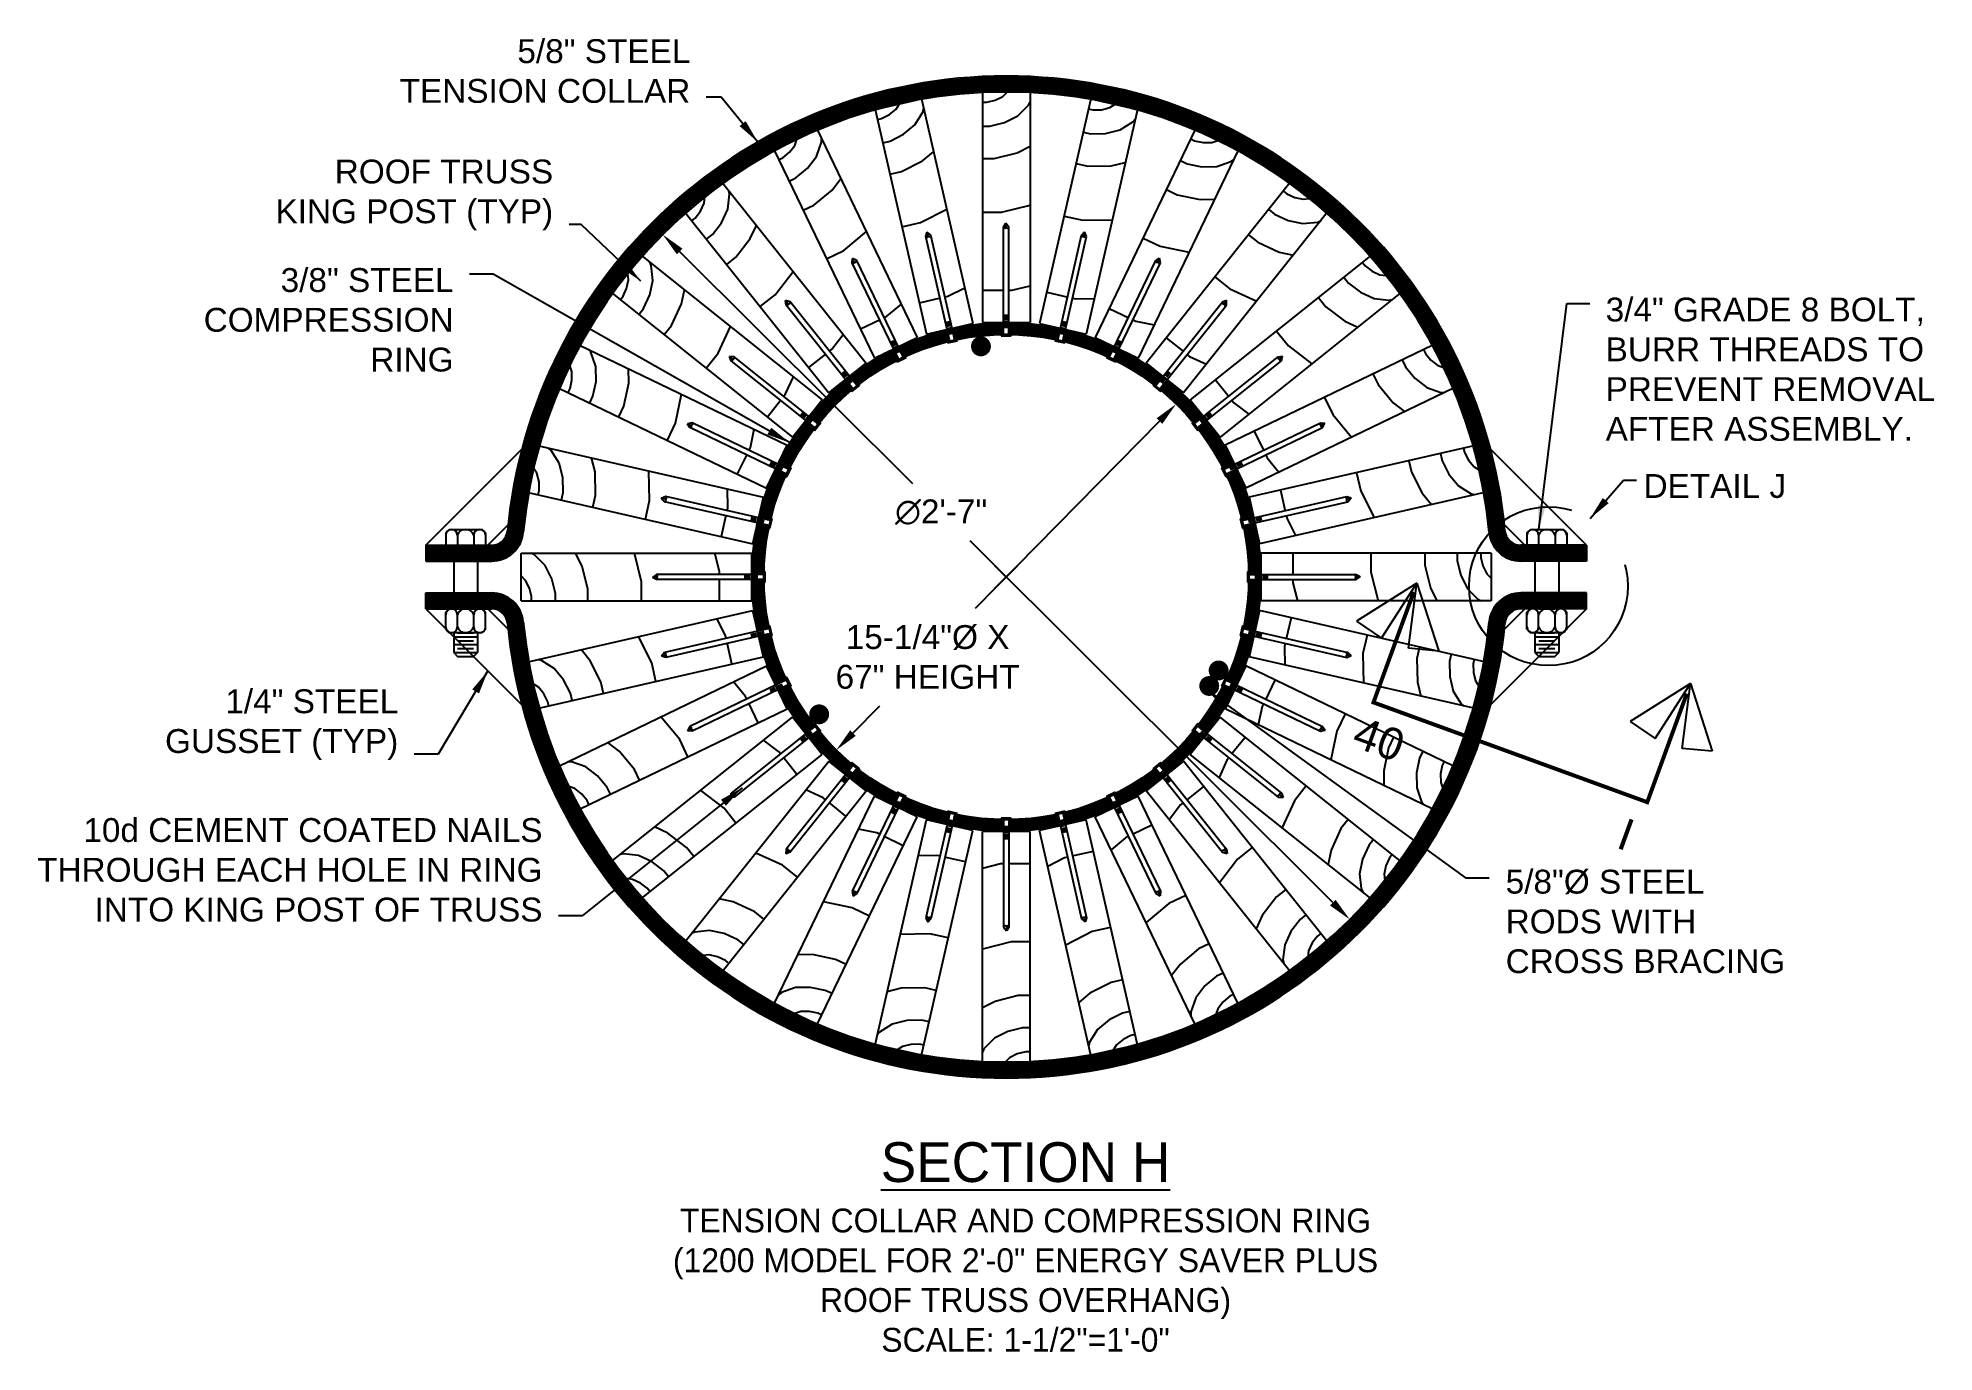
# Model space of a CAD drawing. Header units: inches. Extents: x -1316 to 22433, y -200 to 8737.
# Drawn here: x 8056.3 to 8115.9, y 1452.7 to 1494 of the extents above; entities that cross this region are included whole.
import ezdxf

# ---------------------------------------------------------------- set-up
doc = ezdxf.new("R2010")
doc.units = ezdxf.units.IN
doc.header["$LTSCALE"] = 10
doc.header["$MEASUREMENT"] = 0
doc.header["$PDMODE"] = 34
doc.header["$PDSIZE"] = 18
doc.linetypes.add('PHANTOM', pattern=[2.5, 1.25, -0.25, 0.25, -0.25, 0.25, -0.25])
doc.layers.get('0').update_dxf_attribs({"linetype": 'CONTINUOUS'})
doc.layers.get('DefPoints').update_dxf_attribs({"linetype": 'CONTINUOUS'})
for name, color, linetype in [('S-DIMS', 4, 'CONTINUOUS'), ('S-HATCH', 5, 'CONTINUOUS'), ('S-HDWR', 104, 'CONTINUOUS'), ('S-RF-HIP', 4, 'CONTINUOUS'), ('S-RF-INT', 212, 'CONTINUOUS'), ('S-RING', 3, 'CONTINUOUS'), ('S-TC', 40, 'CONTINUOUS'), ('S-TXT', 222, 'CONTINUOUS')]:
    doc.layers.add(name, color=color, linetype=linetype)
doc.styles.add('style1', font='arial.ttf')
doc.styles.add('style2', font='arialbd.ttf')
doc.dimstyles.new('1-1-2', dxfattribs={"dimtxt": 0.75, "dimasz": 0.75, "dimexe": 0.18, "dimexo": 0.5, "dimgap": 0.5, "dimtad": 0, "dimtih": 1, "dimtoh": 1, "dimdec": 4, "dimrnd": 1, "dimzin": 0, "dimdsep": 46, "dimlunit": 4, "dimtxsty": 'style1', "dimcen": 0.09, "dimadec": 0, "dimazin": 0, "dimtfac": 1, "dimtdec": 4, "dimtix": 1, "dimtofl": 0, "dimtmove": 2, "dimatfit": 3, "dimfxl": 1, "dimtolj": 1, "dimtzin": 0, "dimarcsym": 0})

msp = doc.modelspace()

# ---------------------------------------------------------------- texts
at = {"layer": 'S-TXT', "char_height": 0.75, "style": 'style1'}
for s, insert, attachment_point in [('5/8" STEEL\\PTENSION COLLAR', (8076.80592, 1491.97337), 9), ('ROOF TRUSS\\PKING POST (TYP)', (8072.49277, 1487.97362), 9), ('3/8" STEEL \\PCOMPRESSION\\PRING', (8069.36123, 1486.78765), 3), ('\\A1;3/4" GRADE 8 BOLT,\\PBURR THREADS TO\\PPREVENT REMOVAL\\PAFTER ASSEMBLY.', (8105.58804, 1485.86001), 1), ('\\A1;1/4" STEEL\\PGUSSET (TYP)', (8067.62219, 1471.32004), 9), ('\\A1;10d CEMENT COATED NAILS\\PTHROUGH EACH HOLE IN RING\\PINTO KING POST OF TRUSS', (8072.15773, 1466.23664), 9), ('5/8"%%C STEEL\\PRODS WITH\\PCROSS BRACING', (8102.44437, 1467.87482), 1)]:
    msp.add_mtext(s, dxfattribs=dict(at, insert=insert, attachment_point=attachment_point))
at = {"layer": 'S-TXT', "char_height": 0.75}
for s, insert, width, attachment_point, style in [('DETAIL J', (8106.78026, 1480.3138), 4.7787407, 1, 'style1'), ('{\\Fae2|c0;\\H1.667x;\\LSECTION H\\H0.5999x;\\l \\PTENSION COLLAR AND COMPRESSION RING\\P(1200 MODEL FOR 2\'-0" ENERGY SAVER PLUS ROOF TRUSS OVERHANG)\\PSCALE: 1-1/2"=1\'-0"}', (8087.346, 1459.30724), 24.9361631, 2, 'style2')]:
    msp.add_mtext(s, dxfattribs=dict(at, insert=insert, width=width, attachment_point=attachment_point, style=style))

# ---------------------------------------------------------------- blocks, each defined once
blk = doc.blocks.new('3-4NUTSV')
for p, q in [((-0.625, 0.643), (-0.518, 0.75)), ((-0.625, 0.643), (-0.625, 0.107)), ((-0.518, 0.75), (0.518, 0.75)), ((0.625, 0.643), (0.518, 0.75)), ((0.625, 0.643), (0.625, 0.107)), ((-0.625, 0.107), (-0.518, 0)), ((-0.518, 0), (0.518, 0)), ((-0.259, 0.567), (-0.259, 0.183)), ((0.259, 0.567), (0.259, 0.183)), ((0.625, 0.107), (0.518, 0))]:
    blk.add_line(p, q)
for centre, radius, start, end in [((-0.442, 0.567), 0.183, 0, 180), ((0, 0.475), 0.275, 19.47122, 160.52878), ((0.442, 0.567), 0.183, 0, 180), ((-0.442, 0.183), 0.183, 180, 0), ((0, 0.275), 0.275, 199.47122, 340.52878), ((0.442, 0.183), 0.183, 180, 0)]:
    blk.add_arc(centre, radius, start, end)
blk = doc.blocks.new('1000 TC BOLT')
for p, q in [((-0.625, 0.393), (-0.518, 0.5)), ((-0.625, 0.393), (-0.625, 0)), ((-0.625, 0), (0.625, 0)), ((-0.518, 0.5), (0.518, 0.5)), ((-0.259, 0.317), (-0.259, 0)), ((-0.25, 0.5), (0.25, 0.5)), ((0.259, 0.317), (0.259, 0)), ((0.375, 0), (0.375, -2)), ((0.625, 0.393), (0.518, 0.5)), ((0.625, 0.393), (0.625, 0)), ((-0.375, 0), (-0.375, -2)), ((-0.375, -1.875), (0.375, -1.875)), ((-0.25, -2), (0.25, -2)), ((-0.375, -2.75), (-0.375, -3.375)), ((-0.375, -2.875), (0.375, -2.875)), ((-0.25, -2.75), (0.25, -2.75)), ((0.375, -2.75), (0.375, -3.375)), ((-0.375, -3.125), (0.375, -3.125)), ((-0.375, -3.375), (-0.25, -3.5)), ((-0.375, -3.375), (0.375, -3.375)), ((-0.25, -3), (0.25, -3)), ((-0.25, -3.25), (0.25, -3.25)), ((-0.25, -3.5), (0.25, -3.5)), ((0.25, -3.5), (0.375, -3.375))]:
    blk.add_line(p, q)
for centre, radius, start, end in [((-0.442, 0.317), 0.183, 0.0019, 180.0019), ((0, 0.225), 0.275, 19.47312, 160.53068), ((0.442, 0.317), 0.183, 0.0019, 180.0019)]:
    blk.add_arc(centre, radius, start, end)
at = {"rotation": 180.001896521363}
blk.add_blockref('3-4NUTSV', (0, -2), dxfattribs=at)
blk = doc.blocks.new('NAIL')
for p, q in [((0.159, 0.04), (-0.159, 0.04)), ((-0.159, 0.04), (-0.159, 0)), ((-0.159, 0), (0.159, 0)), ((0.081, 0), (0.081, -3.377)), ((0.159, 0), (0.159, 0.04)), ((-0.081, 0), (-0.081, -3.377)), ((-0.053, -0.219), (0.054, -0.219)), ((-0.053, -0.244), (0.054, -0.244)), ((-0.053, -0.269), (0.054, -0.269)), ((-0.053, -0.294), (0.054, -0.294)), ((-0.053, -0.319), (0.054, -0.319)), ((-0.053, -0.344), (0.054, -0.344)), ((-0.053, -0.369), (0.054, -0.369)), ((-0.053, -0.394), (0.054, -0.394)), ((-0.053, -0.469), (0.054, -0.469)), ((-0.053, -0.494), (0.054, -0.494)), ((-0.053, -0.519), (0.054, -0.519)), ((-0.053, -0.544), (0.054, -0.544)), ((-0.053, -0.569), (0.054, -0.569)), ((-0.053, -0.594), (0.054, -0.594)), ((-0.081, -3.377), (0.01, -3.5)), ((0.005, -3.377), (0.01, -3.5)), ((0.081, -3.377), (0.01, -3.5))]:
    blk.add_line(p, q)
for centre, radius, start, end in [((-0.038, -3.388), 0.0448, 15.42095, 164.57744), ((0.043, -3.382), 0.0382, 7.93048, 172.06952)]:
    blk.add_arc(centre, radius, start, end)
blk = doc.blocks.new('*X865')
at = {"color": 0}
for p, q in [((152.809, 101.209), (152.237, 101.066)), ((152.925, 101.209), (152.809, 101.209)), ((153.731, 101.209), (153.05, 101.209)), ((153.137, 98.756), (152.237, 98.53)), ((153.733, 98.756), (153.137, 98.756)), ((152.644, 96.885), (152.237, 96.681)), ((153.364, 97.065), (152.644, 96.885)), ((153.735, 97.065), (153.364, 97.065)), ((153.5, 96.048), (153.042, 95.934)), ((153.735, 96.048), (153.5, 96.048)), ((152.621, 95.723), (152.287, 95.39)), ((153.042, 95.934), (152.621, 95.723)), ((152.287, 95.39), (152.237, 95.29)), ((153.091, 95.112), (152.952, 94.973)), ((153.335, 95.234), (153.091, 95.112)), ((153.6, 95.3), (153.335, 95.234)), ((153.736, 95.3), (153.6, 95.3))]:
    blk.add_line(p, q, dxfattribs=at)
blk = doc.blocks.new('TRUSS KING POST')
for p, q in [((0.75, 7.25), (-0.75, 7.25)), ((-0.75, 0), (-0.75, 7.25)), ((0.75, 0), (0.75, 7.25)), ((0.75, 0), (-0.75, 0))]:
    blk.add_line(p, q)
at = {"layer": 'S-HATCH'}
blk.add_blockref('*X865', (-152.987, -94.973), dxfattribs=at)
blk = doc.blocks.new('*D875')
at = {"layer": 'DefPoints', "color": 0, "transparency": 16777216}
for p in [(8075.938, 1487.841), (8097.541, 1466.311)]:
    blk.add_point(p, dxfattribs=at)
at = {"layer": 'S-DIMS', "color": 0, "lineweight": -2, "transparency": 16777216}
for p, q in [((8076.469, 1487.312), (8083.787, 1480.018)), ((8097.01, 1466.84), (8085.601, 1478.211))]:
    blk.add_line(p, q, dxfattribs=at)
at = {"layer": 'S-DIMS', "color": 0, "transparency": 16777216}
for points in [[(8076.557, 1487.4), (8076.381, 1487.223), (8075.938, 1487.841)], [(8097.098, 1466.929), (8096.922, 1466.752), (8097.541, 1466.311)]]:
    blk.add_solid(points, dxfattribs=at)
at = {"layer": 'S-DIMS', "color": 0, "transparency": 16777216, "insert": (8084.694, 1479.115), "char_height": 0.75, "attachment_point": 5, "style": 'style1'}
blk.add_mtext('\\A1;∅2\'-7"', dxfattribs=at)
blk = doc.blocks.new('*D876')
at = {"layer": 'DefPoints', "color": 0, "transparency": 16777216}
for p in [(8092.083, 1482.515), (8081.396, 1471.637)]:
    blk.add_point(p, dxfattribs=at)
at = {"layer": 'S-DIMS', "color": 0, "lineweight": -2, "transparency": 16777216}
for p, q in [((8091.558, 1481.98), (8085.766, 1476.085)), ((8081.921, 1472.172), (8082.767, 1473.032))]:
    blk.add_line(p, q, dxfattribs=at)
at = {"layer": 'S-DIMS', "color": 0, "transparency": 16777216}
for points in [[(8091.469, 1482.068), (8091.647, 1481.892), (8092.083, 1482.515)], [(8081.832, 1472.259), (8082.01, 1472.084), (8081.396, 1471.637)]]:
    blk.add_solid(points, dxfattribs=at)
at = {"layer": 'S-DIMS', "color": 0, "transparency": 16777216, "insert": (8084.267, 1474.559), "char_height": 0.75, "attachment_point": 5, "style": 'style1'}
blk.add_mtext('\\A1;15-1/4"%%C X\\P67" HEIGHT', dxfattribs=at)
blk = doc.blocks.new('*U870')
for p, q in [((-18.22, 15.94), (-23.71, 8.87)), ((-20.04, 7.93), (-18.22, 15.94)), ((-18.22, 15.94), (-12.72, 8.87)), ((-16.4, 7.93), (-18.22, 15.94)), ((18.43, 15.88), (12.93, 8.81)), ((16.61, 7.86), (18.43, 15.88)), ((18.43, 15.88), (23.92, 8.81)), ((20.25, 7.86), (18.43, 15.88)), ((-23.71, 8.87), (-20.04, 7.93)), ((-12.72, 8.87), (-16.4, 7.93)), ((12.93, 8.81), (16.61, 7.86)), ((23.92, 8.81), (20.25, 7.86))]:
    blk.add_line(p, q)
at = {"const_width": 0.5}
for points in [[(-18.22, 14.79), (-18.22, 0), (18.43, 0)], [(18.43, 14.54), (18.43, 0), (-18.22, 0)]]:
    blk.add_lwpolyline(points, dxfattribs=at)
at = {"insert": (-19.09, -2.1), "char_height": 4, "width": 6.7357, "attachment_point": 1, "style": 'style1'}
blk.add_mtext('40', dxfattribs=at)
at = {"style": 'style1'}
blk.add_attdef('#', (16.54, -6.71), '', height=4, dxfattribs=at)

# ---------------------------------------------------------------- dimensions: what is measured, and where the dimension line sits
at = {"layer": 'S-DIMS'}
dim = msp.add_diameter_dim_2p(p1=(8097.54126, 1466.31087), p2=(8075.93789, 1487.84095), dimstyle='1-1-2', dxfattribs=at)
dim.commit()
dim.dimension.update_dxf_attribs({"geometry": '*D875', "text_midpoint": (8084.694, 1479.11455), "dimtype": 163})
dim = msp.add_diameter_dim_2p(p1=(8092.08345, 1482.515), p2=(8081.3957, 1471.63683), text='15-1/4"%%C X\\P67" HEIGHT', dimstyle='1-1-2', dxfattribs=at)
dim.commit()
dim.dimension.update_dxf_attribs({"geometry": '*D876', "text_midpoint": (8084.26661, 1474.55889), "dimtype": 163})

# ---------------------------------------------------------------- linework, layer by layer
at = {"layer": 'S-HATCH'}
for points, const_width in [([(8068.48957, 1477.82591), (8070.55895, 1477.82591, 0.38739071), (8071.30575, 1478.50668, -0.91158429), (8102.1734, 1478.50668, 0.38739071), (8102.92019, 1477.82591), (8104.98957, 1477.82591)], 0.5), ([(8084.94025, 1484.67839, 0.05214702), (8083.40627, 1484.14162, 0.05214702)], 0.375), ([(8086.67707, 1484.88816, 0.05214702), (8085.06212, 1484.7062, 0.05214702)], 0.375), ([(8088.41703, 1484.7062, 0.05214702), (8086.80207, 1484.88816, 0.05214702)], 0.375), ([(8090.07287, 1484.14162, 0.05214702), (8088.53889, 1484.67839, 0.05214702)], 0.375), ([(8083.29365, 1484.08739, 0.05214702), (8081.91758, 1483.22274, 0.05214702)], 0.375), ([(8091.56157, 1483.22274, 0.05214702), (8090.18549, 1484.08739, 0.05214702)], 0.375), ([(8081.81985, 1483.14481, 0.05214702), (8080.67068, 1481.99564, 0.05214702)], 0.375), ([(8092.80847, 1481.99564, 0.05214702), (8091.6593, 1483.14481, 0.05214702)], 0.375), ([(8080.59274, 1481.89791, 0.05214702), (8079.7281, 1480.52183, 0.05214702)], 0.375), ([(8093.75105, 1480.52183, 0.05214702), (8092.8864, 1481.89791, 0.05214702)], 0.375), ([(8079.67386, 1480.40921, 0.05214702), (8079.1371, 1478.87524, 0.05214702)], 0.375), ([(8094.34205, 1478.87524, 0.05214702), (8093.80528, 1480.40921, 0.05214702)], 0.375), ([(8079.10928, 1478.75337, 0.05214702), (8078.92732, 1477.13841, 0.05214702)], 0.375), ([(8094.55182, 1477.13841, 0.05214702), (8094.36986, 1478.75337, 0.05214702)], 0.375), ([(8078.92732, 1477.01341, 0.05214702), (8079.10928, 1475.39846, 0.05214702)], 0.375), ([(8094.36986, 1475.39846, 0.05214702), (8094.55182, 1477.01341, 0.05214702)], 0.375), ([(8068.48957, 1476.32591), (8070.55895, 1476.32591, -0.38739071), (8071.30575, 1475.64514, 0.91158429), (8102.1734, 1475.64514, -0.38739071), (8102.92019, 1476.32591), (8104.98957, 1476.32591)], 0.5), ([(8079.1371, 1475.27659, 0.05214702), (8079.67386, 1473.74262, 0.05214702)], 0.375), ([(8093.80528, 1473.74262, 0.05214702), (8094.34205, 1475.27659, 0.05214702)], 0.375), ([(8079.7281, 1473.62999, 0.05214702), (8080.59274, 1472.25392, 0.05214702)], 0.375), ([(8092.8864, 1472.25392, 0.05214702), (8093.75105, 1473.62999, 0.05214702)], 0.375), ([(8080.67068, 1472.15619, 0.05214702), (8081.81985, 1471.00702, 0.05214702)], 0.375), ([(8091.6593, 1471.00702, 0.05214702), (8092.80847, 1472.15619, 0.05214702)], 0.375), ([(8081.91758, 1470.92908, 0.05214702), (8083.29365, 1470.06444, 0.05214702)], 0.375), ([(8090.18549, 1470.06444, 0.05214702), (8091.56157, 1470.92908, 0.05214702)], 0.375), ([(8083.40627, 1470.0102, 0.05214702), (8084.94025, 1469.47344, 0.05214702)], 0.375), ([(8088.53889, 1469.47344, 0.05214702), (8090.07287, 1470.0102, 0.05214702)], 0.375), ([(8085.06212, 1469.44562, 0.05214702), (8086.67707, 1469.26366, 0.05214702)], 0.375), ([(8086.80207, 1469.26366, 0.05214702), (8088.41703, 1469.44562, 0.05214702)], 0.375)]:
    msp.add_lwpolyline(points, format="xyb", dxfattribs=dict(at, const_width=const_width))
for points in [[(8087.09313, 1476.72236), (8086.38602, 1477.42947)], [(8086.38602, 1476.72236), (8087.09313, 1477.42947)]]:
    msp.add_lwpolyline(points, dxfattribs=at)
at = {"layer": 'S-RING', "const_width": 0.3125}
for points in [[(8085.7886, 1484.3106, 1), (8086.09913, 1484.34559, 1)], [(8093.18549, 1473.79409, 1), (8093.06052, 1473.50766, 1)], [(8093.48048, 1474.28214, 1), (8093.35552, 1473.99571, 1)], [(8080.94964, 1472.635, 1), (8080.76407, 1472.88644, 1)]]:
    msp.add_lwpolyline(points, format="xyb", close=True, dxfattribs=at)
at = {"layer": 'S-RING'}
for radius in [8, 7.625]:
    msp.add_circle((8086.73957, 1477.07591), radius, dxfattribs=at)
at = {"layer": 'S-TC'}
for p, q in [((8068.48957, 1478.07591), (8071.51184, 1481.09818)), ((8104.98957, 1478.07591), (8101.96731, 1481.09818)), ((8070.43412, 1478.07591), (8071.07531, 1478.71711)), ((8103.04503, 1478.07591), (8102.40383, 1478.71711)), ((8068.48957, 1476.07591), (8071.51184, 1473.05365)), ((8070.43412, 1476.07591), (8071.07531, 1475.43471)), ((8104.98957, 1476.07591), (8101.96731, 1473.05365)), ((8103.04503, 1476.07591), (8102.40383, 1475.43471))]:
    msp.add_line(p, q, dxfattribs=at)
for points in [[(8068.48957, 1478.07591), (8070.55895, 1478.07591)], [(8068.48957, 1478.07591), (8068.48957, 1477.57591)], [(8068.48957, 1477.57591), (8070.55895, 1477.57591)], [(8104.98957, 1478.07591), (8102.92019, 1478.07591)], [(8104.98957, 1477.57591), (8102.92019, 1477.57591)], [(8104.98957, 1478.07591), (8104.98957, 1477.57591)], [(8068.48957, 1476.57594), (8070.55895, 1476.57594)], [(8068.48957, 1476.07594), (8068.48957, 1476.57594)], [(8104.98957, 1476.57594), (8102.92019, 1476.57594)], [(8104.98957, 1476.07594), (8104.98957, 1476.57594)], [(8068.48957, 1476.07594), (8070.55895, 1476.07594)], [(8104.98957, 1476.07594), (8102.92019, 1476.07594)]]:
    msp.add_lwpolyline(points, dxfattribs=at)
for centre, radius, start, end in [((8086.73957, 1477.07591), 15.75, 5.2963809, 174.7036191), ((8086.73957, 1477.07591), 15.25, 5.2963809, 174.7036191), ((8070.55895, 1478.57591), 0.5, 270, 354.7036191), ((8070.55895, 1478.57591), 1, 270, 354.7036191), ((8102.92019, 1478.57591), 1, 185.2963809, 270), ((8102.92019, 1478.57591), 0.5, 185.2963809, 270), ((8070.55895, 1475.57594), 1, 5.2963809, 90), ((8102.92019, 1475.57594), 1, 90, 174.7036191), ((8070.55895, 1475.57594), 0.5, 5.2963809, 90), ((8102.92019, 1475.57594), 0.5, 90, 174.7036191), ((8086.73957, 1477.07591), 15.75, 185.2908721, 354.7091279), ((8086.73957, 1477.07591), 15.25, 185.2885017, 354.7114982)]:
    msp.add_arc(centre, radius, start, end, dxfattribs=at)
at = {"layer": 'S-TXT', "linetype": 'PHANTOM'}
msp.add_circle((8103.78967, 1476.78925), 2.49744, dxfattribs=at)

# ---------------------------------------------------------------- block references
at = {"layer": 'S-HDWR'}
for p, rotation in [((8085.04285, 1484.50974), 192.8571428571071), ((8086.73957, 1484.70091), 180), ((8088.43629, 1484.50974), 167.1428571428929), ((8083.43121, 1483.9458), 205.7142857143207), ((8090.04794, 1483.9458), 154.2857142856793), ((8081.98546, 1483.03738), 218.5714285714417), ((8091.49368, 1483.03738), 141.4285714285583), ((8080.77811, 1481.83002), 231.42857142855), ((8092.70104, 1481.83002), 128.57142857145), ((8079.86968, 1480.38428), 244.2857142857489), ((8093.60946, 1480.38428), 115.7142857142511), ((8079.30575, 1478.77264), 257.1428571428813), ((8094.1734, 1478.77264), 102.8571428571186), ((8079.11457, 1477.07591), 270), ((8094.36457, 1477.07591), 90), ((8079.30575, 1475.37919), 282.8571428571187), ((8094.1734, 1475.37919), 77.14285714288133), ((8079.86968, 1473.76755), 295.7142857142511), ((8093.60946, 1473.76755), 64.28571428574891), ((8080.77811, 1472.3218), 308.57142857145), ((8092.70104, 1472.3218), 51.42857142855001), ((8081.98546, 1471.11445), 321.4285714285583), ((8091.49368, 1471.11445), 38.57142857144174), ((8083.43121, 1470.20603), 334.2857142856793), ((8090.04794, 1470.20603), 25.71428571432066), ((8085.04285, 1469.64209), 347.1428571428421), ((8088.43629, 1469.64209), 12.85714285715789)]:
    msp.add_blockref('NAIL', p, dxfattribs=dict(at, rotation=rotation))
for name, p in [('1000 TC BOLT', (8069.73957, 1478.07591)), ('1000 TC BOLT', (8103.73957, 1478.07591)), ('NAIL', (8086.73957, 1469.45091))]:
    msp.add_blockref(name, p, dxfattribs=at)
at = {"layer": 'S-RF-HIP'}
for p, rotation in [((8086.73957, 1492.32722), 180), ((8080.12228, 1490.81686), 205.7142857143207), ((8093.35686, 1490.81686), 154.2857142856793), ((8074.81562, 1486.58494), 231.42857142855), ((8098.66352, 1486.58494), 128.57142857145), ((8071.87065, 1480.46965), 257.1428571428813), ((8101.60849, 1480.46965), 102.8571428571186), ((8071.87065, 1473.68218), 282.8571428571187), ((8101.60849, 1473.68218), 77.14285714288133), ((8074.81562, 1467.56688), 308.57142857145), ((8098.66352, 1467.56688), 51.42857142855001), ((8080.12228, 1463.33496), 334.2857142856793), ((8093.35686, 1463.33496), 25.71428571432066)]:
    msp.add_blockref('TRUSS KING POST', p, dxfattribs=dict(at, rotation=rotation))
msp.add_blockref('TRUSS KING POST', (8086.73957, 1461.82461), dxfattribs=at)
at = {"layer": 'S-RF-INT'}
for p, rotation in [((8083.34584, 1491.94483), 192.8571428571071), ((8090.13331, 1491.94483), 167.1428571428929), ((8077.23054, 1488.99986), 218.5714285714417), ((8096.2486, 1488.99986), 141.4285714285583), ((8072.99862, 1483.69321), 244.2857142857489), ((8100.48052, 1483.69321), 115.7142857142511), ((8071.48827, 1477.07591), 270), ((8101.99087, 1477.07591), 90), ((8072.99862, 1470.45862), 295.7142857142511), ((8100.48052, 1470.45862), 64.28571428574891), ((8077.23054, 1465.15196), 321.4285714285583), ((8096.2486, 1465.15196), 38.57142857144174), ((8083.34584, 1462.20699), 347.1428571428421), ((8090.13331, 1462.20699), 12.85714285715789)]:
    msp.add_blockref('TRUSS KING POST', p, dxfattribs=dict(at, rotation=rotation))
at = {"layer": 'S-TXT', "xscale": 0.2499999999993127, "yscale": 0.2499999999993127, "zscale": 0.2499999999993127, "rotation": 339.9828882006573}
msp.add_blockref('*U870', (8102.56738, 1471.5752), dxfattribs=at).add_auto_attribs({'#': 'I'})

msp.set_redraw_order([(e.dxf.handle, doc.entitydb.next_handle()) for e in msp.query("TEXT MTEXT ATTDEF DIMENSION ARC_DIMENSION")])  # texts and dimensions are drawn at this point

# ---------------------------------------------------------------- leaders
at = {"layer": 'S-TXT', "annotation_type": 0, "has_hookline": 1}
for points, hookline_direction in [([(8078.92634, 1490.75129), (8077.77246, 1492.16087), (8077.30592, 1492.16087)], 1), ([(8075.25191, 1486.37428), (8073.37732, 1488.16112), (8072.99277, 1488.16112)], 1), ([(8079.94131, 1481.29297), (8070.61123, 1486.60015), (8069.86123, 1486.60015)], 1), ([(8103.48956, 1478.5759), (8104.36295, 1485.67251), (8105.08804, 1485.67251)], 0), ([(8070.44081, 1474.12467), (8068.87219, 1471.50754), (8068.12219, 1471.50754)], 1), ([(8093.06052, 1473.50766), (8101.17822, 1467.62304), (8101.92822, 1467.62304)], 0), ([(8078.43159, 1470.45052), (8073.40773, 1466.42414), (8072.65773, 1466.42414)], 1)]:
    msp.add_leader(points, dimstyle='1-1-2', dxfattribs=dict(at, hookline_direction=hookline_direction))
at = {"layer": 'S-TXT'}
msp.add_leader([(8105.09774, 1478.91673), (8106.14813, 1480.12179), (8106.55974, 1480.12179)], dimstyle='1-1-2', dxfattribs=at)

doc.saveas('drawing.dxf')
